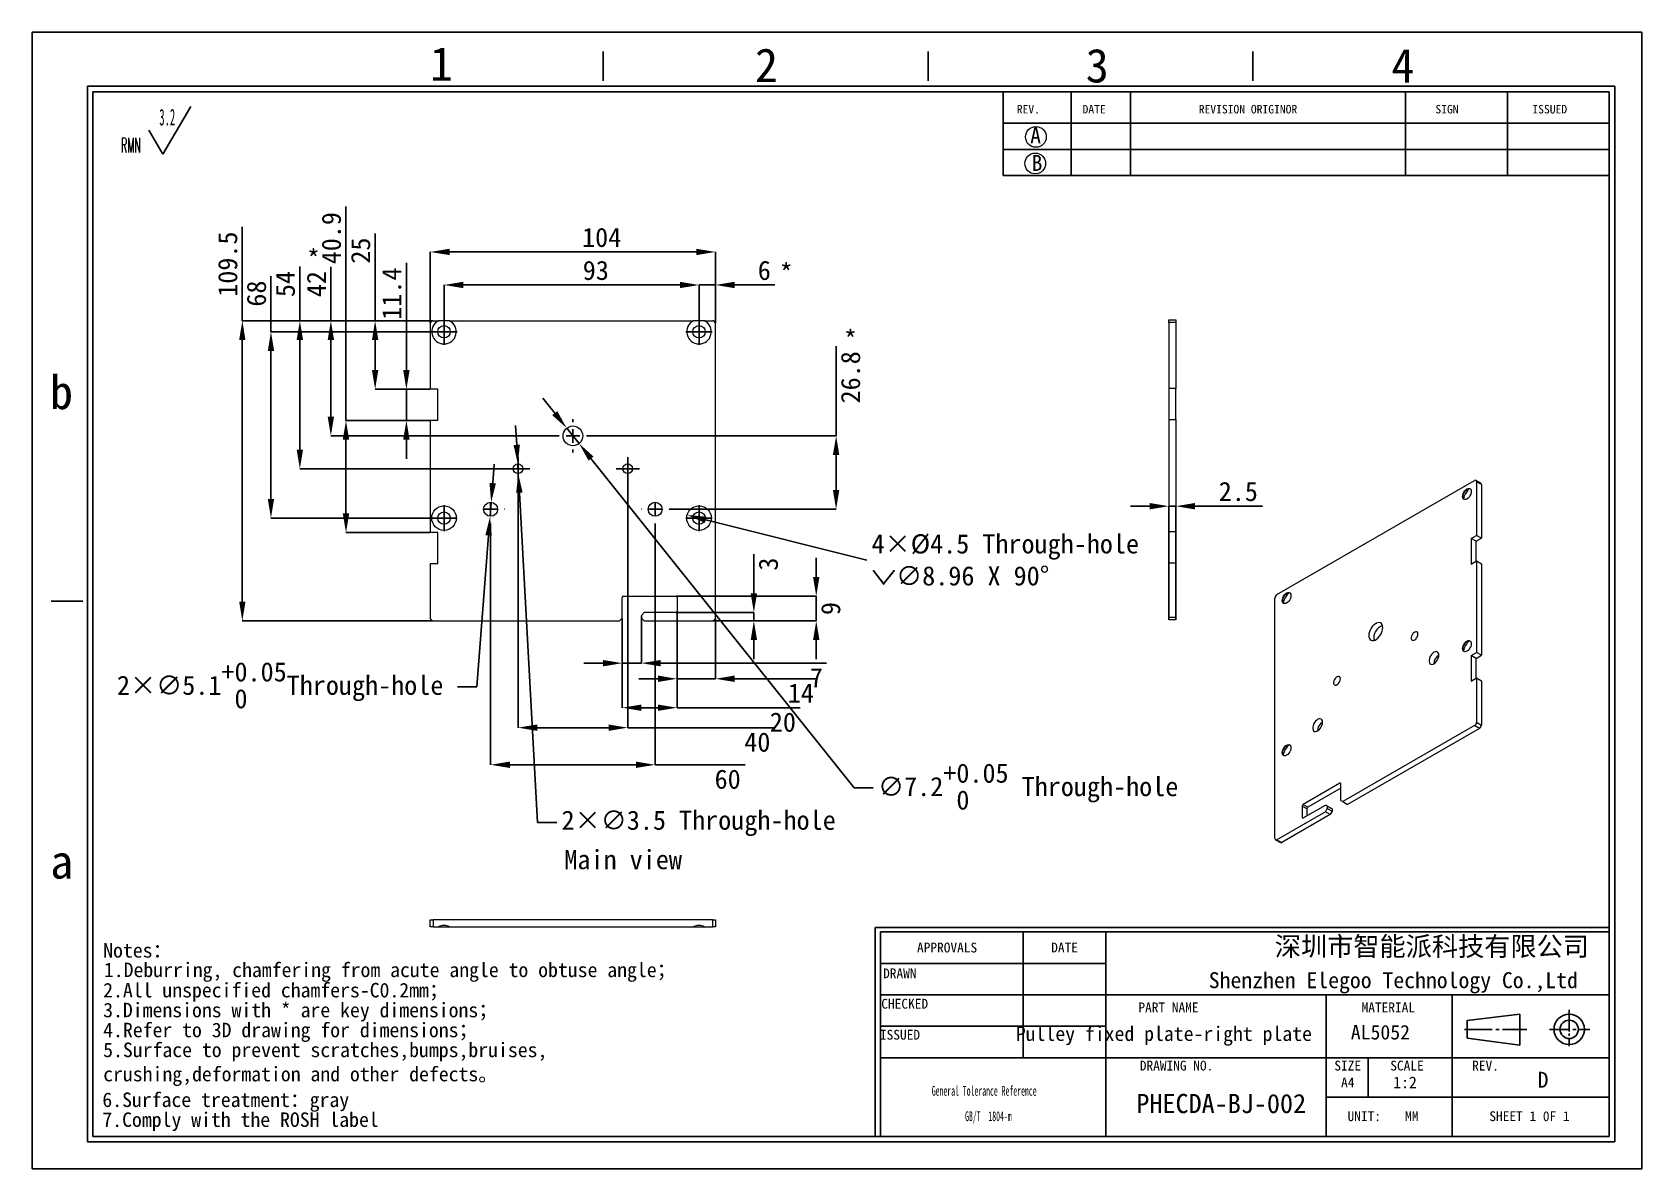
# Model space of a CAD drawing. Header units: millimetres. Extents: x 2 to 295, y 1 to 209.
import ezdxf

# ---------------------------------------------------------------- set-up
doc = ezdxf.new("R2010")
doc.units = ezdxf.units.MM
doc.header["$PDSIZE"] = -1
doc.layers.add('SLD-0', color=179, linetype='Continuous')
doc.layers.add('蓝色线', color=5, linetype='Continuous', lineweight=15)
doc.styles.add('C', font='simfang.ttf')
doc.styles.add('N', font='simfang.ttf')
doc.styles.add('SLDTEXTSTYLE1', font='TXT', dxfattribs={"width": 0.469, "bigfont": 'bigfont'})
doc.styles.add('SLDTEXTSTYLE2', font='TXT', dxfattribs={"width": 0.469})
doc.styles.add('SLDTEXTSTYLE8', font='TXT', dxfattribs={"width": 0.484})
doc.dimstyles.new('SLDDIMSTYLE0', dxfattribs={"dimtxt": 3.5, "dimasz": 3.5, "dimexe": 0, "dimexo": 0.0625, "dimgap": 0.875, "dimtad": 2, "dimlfac": 2, "dimrnd": 1e-09, "dimzin": 12, "dimdsep": 46, "dimtxsty": 'SLDTEXTSTYLE2', "dimsah": 1, "dimcen": 0.09, "dimadec": 0, "dimazin": 3, "dimtfac": 1, "dimtofl": 0, "dimtmove": 0, "dimatfit": 3, "dimfxl": 1, "dimfrac": 2, "dimtolj": 1, "dimtzin": 12, "dimarcsym": 0})
doc.dimstyles.new('SLDDIMSTYLE1', dxfattribs={"dimtxt": 3.5, "dimasz": 3.5, "dimexe": 0, "dimexo": 0.0625, "dimgap": 0.875, "dimtad": 2, "dimlfac": 2, "dimrnd": 1e-09, "dimzin": 12, "dimdsep": 46, "dimtxsty": 'SLDTEXTSTYLE2', "dimsah": 1, "dimcen": 0.09, "dimadec": 0, "dimazin": 3, "dimtfac": 1, "dimtmove": 0, "dimatfit": 0, "dimfxl": 1, "dimfrac": 2, "dimtolj": 1, "dimtzin": 12, "dimarcsym": 0})
doc.dimstyles.new('SLDDIMSTYLE2', dxfattribs={"dimtxt": 3.5, "dimasz": 3.5, "dimexe": 0, "dimexo": 0.0625, "dimgap": 0.875, "dimtad": 0, "dimtih": 1, "dimtoh": 1, "dimlfac": 2, "dimrnd": 1e-09, "dimzin": 12, "dimdsep": 46, "dimtxsty": 'SLDTEXTSTYLE2', "dimsah": 1, "dimcen": 0, "dimadec": 0, "dimazin": 3, "dimtfac": 1, "dimtmove": 0, "dimatfit": 3, "dimfxl": 1, "dimfrac": 2, "dimtolj": 1, "dimtzin": 12, "dimarcsym": 0})
doc.dimstyles.new('SLDDIMSTYLE3', dxfattribs={"dimtxt": 3.5, "dimasz": 3.5, "dimexe": 0, "dimexo": 0.0625, "dimgap": 0.875, "dimtad": 0, "dimtih": 1, "dimtoh": 1, "dimlfac": 2, "dimrnd": 1e-09, "dimzin": 12, "dimdsep": 46, "dimtxsty": 'SLDTEXTSTYLE2', "dimsah": 1, "dimcen": 0, "dimadec": 0, "dimazin": 3, "dimtol": 1, "dimtp": 0.05, "dimtfac": 1, "dimtmove": 0, "dimatfit": 3, "dimfxl": 1, "dimfrac": 2, "dimtolj": 1, "dimarcsym": 0})

msp = doc.modelspace()

# ---------------------------------------------------------------- texts
at = {"layer": 'SLD-0', "style": 'N'}
for s, insert, char_height, attachment_point in [('1', (74.111, 205.9712), 6.172, 1), ('2', (133.3881, 205.7276), 6.172, 1), ('3', (193.7066, 205.6655), 6.172, 1), ('4', (249.4405, 205.6593), 6.172, 1), ('A', (183.5778, 191.2862), 2.9034, 1), ('B', (183.8319, 186.2712), 2.9034, 1), ('{\\C5;*}', (51.6825, 169.0233), 3.5, 1), ('{\\C5;*}', (137.9016, 166.4773), 3.5, 1), ('{\\C5;*}', (149.6079, 154.303), 3.5, 1), ('b', (4.8346, 146.0918), 6.172, 1), ('a', (4.8798, 60.4234), 6.172, 1), ('Main view', (98.6394, 59.4634), 3.5, 1), ('深圳市智能派科技有限公司', (256.8272, 43.636), 3.5, 2), ('Pulley fixed plate-right plate', (207.9597, 27.2737), 2.645833, 2), ('AL5052', (247.4388, 27.5373), 2.64583, 2), ('D', (276.1139, 18.9954), 2.9104, 1), ('PHECDA-BJ-002', (202.9359, 14.9598), 3.5, 1)]:
    msp.add_mtext(s, dxfattribs=dict(at, insert=insert, char_height=char_height, attachment_point=attachment_point))
at = {"layer": 'SLD-0', "color": 179, "style": 'N'}
for s, insert, char_height, attachment_point in [('REV.', (181.1288, 195.4001), 1.55363, 1), ('DATE', (193.1265, 195.4001), 1.55363, 1), ('REVISION ORIGINOR', (214.3082, 195.4001), 1.553633, 1), ('SIGN', (257.4664, 195.4001), 1.55363, 1), ('ISSUED', (275.1481, 195.4001), 1.55363, 1), ('APPROVALS', (168.4266, 42.5627), 1.79265, 2), ('DATE', (189.8496, 42.5627), 1.79265, 2), ('DRAWN', (159.8036, 37.8529), 1.79265, 2), ('Shenzhen Elegoo Technology Co.,Ltd', (249.7983, 37.1647), 2.910417, 2), ('CHECKED', (160.6957, 32.3147), 1.79265, 2), ('PART NAME', (208.7939, 31.6454), 1.79265, 2), ('MATERIAL', (248.8802, 31.6454), 1.79265, 2), ('ISSUED', (159.837, 26.6544), 1.79265, 2), ('DRAWING NO.', (210.268, 21.0216), 1.792654, 2), ('SIZE', (241.4789, 21.0216), 1.79265, 2), ('SCALE', (252.2889, 21.0216), 1.79265, 2), ('REV.', (266.6102, 21.0216), 1.79265, 2), ('A4', (241.4898, 17.9531), 1.79265, 2), ('1:2', (251.93, 18.1206), 2.11667, 2), ('UNIT:', (244.4987, 11.7907), 1.79265, 2), ('MM', (253.1609, 11.7907), 1.79265, 2), ('SHEET 1 0F 1', (274.62, 11.7907), 1.792654, 2)]:
    msp.add_mtext(s, dxfattribs=dict(at, insert=insert, char_height=char_height, attachment_point=attachment_point))

# ---------------------------------------------------------------- blocks, each defined once
blk = doc.blocks.new('SW_NOTE_0')
at = {"layer": 'SLD-0', "color": 0, "attachment_point": 1, "style": 'C'}
for s, insert, char_height in [('Notes：', (0.9, 10.11), 2.646), ('1.Deburring, chamfering from acute angle to obtuse angle；', (1.03, 6.55), 2.6458), ('2.All unspecified chamfers-C0.2mm；', (0.9, 2.85), 2.6458), ('3.{\\fSimSun|b0|i0|c134|p2;Dimensions with * are key dimensions}；', (0.9, -0.78), 2.6458), ('4.Refer to 3D drawing for dimensions；', (0.9, -4.42), 2.6458), ('5.Surface to prevent scratches,bumps,bruises,\\Pcrushing,deformation and other defects。', (0.9, -8.05), 2.6458), ('6.Surface treatment：gray', (0.75, -17.15), 2.6458), ('7.Comply with the ROSH label', (0.75, -20.78), 2.6458)]:
    blk.add_mtext(s, dxfattribs=dict(at, insert=insert, char_height=char_height))
blk = doc.blocks.new('SW_NOTE_1')
at = {"layer": 'SLD-0', "color": 0}
for q in [(12.74, 9.16), (5.08, 4.83)]:
    blk.add_line((7.63, 0.49), q, dxfattribs=at)
at = {"layer": 'SLD-0', "color": 0, "attachment_point": 1}
for s, insert, char_height, style in [('3.2', (6.97, 8.73), 3.032, 'SLDTEXTSTYLE2'), ('{\\Ftxt,bigfont|c134;RMN}', (0, 3.41), 2.6458, 'SLDTEXTSTYLE1')]:
    blk.add_mtext(s, dxfattribs=dict(at, insert=insert, char_height=char_height, style=style))
blk = doc.blocks.new('SW_NOTE_2')
at = {"layer": 'SLD-0', "color": 0, "char_height": 1.7927, "attachment_point": 2, "style": 'SLDTEXTSTYLE8'}
for s, insert in [('General Tolerance Reference', (12.75, 2.31)), ('GB/T  1804-m', (13.51, -2.32))]:
    blk.add_mtext(s, dxfattribs=dict(at, insert=insert))
blk = doc.blocks.new('_D')
at = {"layer": 'Defpoints', "color": 0}
for p in [(123.19, 162.55), (76.69, 156.4), (123.19, 156.4)]:
    blk.add_point(p, dxfattribs=at)
at = {"layer": 'SLD-0', "color": 0, "lineweight": -2}
for p, q in [((76.69, 156.46), (76.69, 162.55)), ((80.19, 162.55), (119.69, 162.55)), ((123.19, 156.46), (123.19, 162.55))]:
    blk.add_line(p, q, dxfattribs=at)
at = {"layer": 'SLD-0', "color": 0}
for points in [[(80.19, 163.13), (80.19, 161.97), (76.69, 162.55)], [(119.69, 163.13), (119.69, 161.97), (123.19, 162.55)]]:
    blk.add_solid(points, dxfattribs=at)
at = {"layer": 'SLD-0', "color": 0, "insert": (104.37, 166.97), "char_height": 3.5, "attachment_point": 2, "style": 'N'}
blk.add_mtext('\\A1;93', dxfattribs=at)
blk = doc.blocks.new('_D_1')
at = {"layer": 'Defpoints', "color": 0}
for p in [(126.19, 168.58), (74.19, 155.52), (126.19, 155.52)]:
    blk.add_point(p, dxfattribs=at)
at = {"layer": 'SLD-0', "color": 0, "lineweight": -2}
for p, q in [((74.19, 155.58), (74.19, 168.58)), ((77.69, 168.58), (122.69, 168.58)), ((126.19, 155.58), (126.19, 168.58))]:
    blk.add_line(p, q, dxfattribs=at)
at = {"layer": 'SLD-0', "color": 0}
for points in [[(77.69, 169.16), (77.69, 168), (74.19, 168.58)], [(122.69, 169.16), (122.69, 168), (126.19, 168.58)]]:
    blk.add_solid(points, dxfattribs=at)
at = {"layer": 'SLD-0', "color": 0, "insert": (105.43, 172.99), "char_height": 3.5, "attachment_point": 2, "style": 'N'}
blk.add_mtext('\\A1;104', dxfattribs=at)
blk = doc.blocks.new('_D_2')
at = {"layer": 'Defpoints', "color": 0}
for p in [(74.69, 156.02), (39.91, 101.27), (74.69, 101.27)]:
    blk.add_point(p, dxfattribs=at)
at = {"layer": 'SLD-0', "color": 0, "lineweight": -2}
for p, q in [((39.91, 156.02), (39.91, 173.17)), ((74.62, 156.02), (39.91, 156.02)), ((39.91, 104.77), (39.91, 152.52)), ((74.62, 101.27), (39.91, 101.27))]:
    blk.add_line(p, q, dxfattribs=at)
at = {"layer": 'SLD-0', "color": 0}
for points in [[(39.33, 152.52), (40.49, 152.52), (39.91, 156.02)], [(39.33, 104.77), (40.49, 104.77), (39.91, 101.27)]]:
    blk.add_solid(points, dxfattribs=at)
at = {"layer": 'SLD-0', "color": 0, "insert": (35.48, 166.35), "char_height": 3.5, "attachment_point": 2, "rotation": 90, "style": 'N'}
blk.add_mtext('\\A1;109.5', dxfattribs=at)
blk = doc.blocks.new('_D_3')
at = {"layer": 'Defpoints', "color": 0}
for p in [(74.31, 154.02), (45.13, 120.02), (74.31, 120.02)]:
    blk.add_point(p, dxfattribs=at)
at = {"layer": 'SLD-0', "color": 0, "lineweight": -2}
for p, q in [((45.13, 154.02), (45.13, 164.14)), ((74.25, 154.02), (45.13, 154.02)), ((45.13, 123.52), (45.13, 150.52)), ((74.25, 120.02), (45.13, 120.02))]:
    blk.add_line(p, q, dxfattribs=at)
at = {"layer": 'SLD-0', "color": 0}
for points in [[(44.55, 150.52), (45.71, 150.52), (45.13, 154.02)], [(44.55, 123.52), (45.71, 123.52), (45.13, 120.02)]]:
    blk.add_solid(points, dxfattribs=at)
at = {"layer": 'SLD-0', "color": 0, "insert": (40.72, 160.98), "char_height": 3.5, "attachment_point": 2, "rotation": 90, "style": 'N'}
blk.add_mtext('\\A1;68', dxfattribs=at)
blk = doc.blocks.new('_D_4')
at = {"layer": 'Defpoints', "color": 0}
for p in [(90.19, 126.9), (110.19, 126.9), (110.19, 81.78)]:
    blk.add_point(p, dxfattribs=at)
at = {"layer": 'SLD-0', "color": 0, "lineweight": -2}
for p, q in [((90.19, 126.83), (90.19, 81.78)), ((110.19, 126.83), (110.19, 81.78)), ((93.69, 81.78), (106.69, 81.78)), ((110.19, 81.78), (137.04, 81.78))]:
    blk.add_line(p, q, dxfattribs=at)
at = {"layer": 'SLD-0', "color": 0}
for points in [[(93.69, 82.37), (93.69, 81.2), (90.19, 81.78)], [(106.69, 82.37), (106.69, 81.2), (110.19, 81.78)]]:
    blk.add_solid(points, dxfattribs=at)
at = {"layer": 'SLD-0', "color": 0, "insert": (133.82, 80.91), "char_height": 3.5, "attachment_point": 2, "style": 'N'}
blk.add_mtext('\\A1;40', dxfattribs=at)
blk = doc.blocks.new('_D_5')
at = {"layer": 'Defpoints', "color": 0}
for p in [(85.19, 119.1), (115.19, 119.1), (115.19, 75.01)]:
    blk.add_point(p, dxfattribs=at)
at = {"layer": 'SLD-0', "color": 0, "lineweight": -2}
for p, q in [((85.19, 119.03), (85.19, 75.01)), ((115.19, 119.03), (115.19, 75.01)), ((88.69, 75.01), (111.69, 75.01)), ((115.19, 75.01), (131.6, 75.01))]:
    blk.add_line(p, q, dxfattribs=at)
at = {"layer": 'SLD-0', "color": 0}
for points in [[(88.69, 75.59), (88.69, 74.43), (85.19, 75.01)], [(111.69, 75.59), (111.69, 74.43), (115.19, 75.01)]]:
    blk.add_solid(points, dxfattribs=at)
at = {"layer": 'SLD-0', "color": 0, "insert": (128.41, 74.14), "char_height": 3.5, "attachment_point": 2, "style": 'N'}
blk.add_mtext('\\A1;60', dxfattribs=at)
blk = doc.blocks.new('_D_6')
at = {"layer": 'Defpoints', "color": 0}
for p in [(103.24, 135.02), (117.71, 121.62), (148.19, 121.62)]:
    blk.add_point(p, dxfattribs=at)
at = {"layer": '蓝色线', "color": 0, "lineweight": -2}
for p, q in [((148.19, 135.02), (148.19, 151.41)), ((103.3, 135.02), (148.19, 135.02)), ((148.19, 125.12), (148.19, 131.52)), ((117.77, 121.62), (148.19, 121.62))]:
    blk.add_line(p, q, dxfattribs=at)
at = {"layer": '蓝色线', "color": 0}
for points in [[(147.6, 131.52), (148.77, 131.52), (148.19, 135.02)], [(147.6, 125.12), (148.77, 125.12), (148.19, 121.62)]]:
    blk.add_solid(points, dxfattribs=at)
at = {"layer": '蓝色线', "color": 0, "insert": (149.06, 145.7), "char_height": 3.5, "attachment_point": 2, "rotation": 90, "style": 'N'}
blk.add_mtext('\\A1;26.8', dxfattribs=at)
blk = doc.blocks.new('_D_7')
at = {"layer": 'Defpoints', "color": 0}
for p in [(126.19, 162.55), (123.19, 156.4), (126.19, 155.52)]:
    blk.add_point(p, dxfattribs=at)
at = {"layer": '蓝色线', "color": 0, "lineweight": -2}
for p, q in [((119.69, 162.55), (116.19, 162.55)), ((123.19, 156.46), (123.19, 162.55)), ((123.19, 162.55), (126.19, 162.55)), ((126.19, 155.58), (126.19, 162.55)), ((129.69, 162.55), (137, 162.55))]:
    blk.add_line(p, q, dxfattribs=at)
at = {"layer": '蓝色线', "color": 0}
for points in [[(119.69, 163.13), (119.69, 161.97), (123.19, 162.55)], [(129.69, 163.13), (129.69, 161.97), (126.19, 162.55)]]:
    blk.add_solid(points, dxfattribs=at)
at = {"layer": '蓝色线', "color": 0, "insert": (135.09, 166.97), "char_height": 3.5, "attachment_point": 2, "style": 'N'}
blk.add_mtext('\\A1;6', dxfattribs=at)
blk = doc.blocks.new('_D_8')
at = {"layer": 'Defpoints', "color": 0}
for p in [(56.05, 156.02), (74.69, 156.02), (97.14, 135.02)]:
    blk.add_point(p, dxfattribs=at)
at = {"layer": '蓝色线', "color": 0, "lineweight": -2}
for p, q in [((56.05, 156.02), (56.05, 165.89)), ((74.62, 156.02), (56.05, 156.02)), ((56.05, 138.52), (56.05, 152.52)), ((97.07, 135.02), (56.05, 135.02))]:
    blk.add_line(p, q, dxfattribs=at)
at = {"layer": '蓝色线', "color": 0}
for points in [[(55.47, 152.52), (56.63, 152.52), (56.05, 156.02)], [(55.47, 138.52), (56.63, 138.52), (56.05, 135.02)]]:
    blk.add_solid(points, dxfattribs=at)
at = {"layer": '蓝色线', "color": 0, "insert": (51.67, 162.71), "char_height": 3.5, "attachment_point": 2, "rotation": 90, "style": 'N'}
blk.add_mtext('\\A1;42', dxfattribs=at)
blk = doc.blocks.new('_D_9')
at = {"layer": 'Defpoints', "color": 0}
for p in [(50.4, 156.02), (74.69, 156.02), (88.06, 129.02)]:
    blk.add_point(p, dxfattribs=at)
at = {"layer": 'SLD-0', "color": 0, "lineweight": -2}
for p, q in [((50.4, 156.02), (50.4, 165.91)), ((74.62, 156.02), (50.4, 156.02)), ((50.4, 132.52), (50.4, 152.52)), ((88, 129.02), (50.4, 129.02))]:
    blk.add_line(p, q, dxfattribs=at)
at = {"layer": 'SLD-0', "color": 0}
for points in [[(49.81, 152.52), (50.98, 152.52), (50.4, 156.02)], [(49.81, 132.52), (50.98, 132.52), (50.4, 129.02)]]:
    blk.add_solid(points, dxfattribs=at)
at = {"layer": 'SLD-0', "color": 0, "insert": (45.98, 162.72), "char_height": 3.5, "attachment_point": 2, "rotation": 90, "style": 'N'}
blk.add_mtext('\\A1;54', dxfattribs=at)
blk = doc.blocks.new('_D_10')
at = {"layer": 'Defpoints', "color": 0}
for p in [(74.19, 143.52), (69.83, 137.82), (74.19, 137.82)]:
    blk.add_point(p, dxfattribs=at)
at = {"layer": 'SLD-0', "color": 0, "lineweight": -2}
for p, q in [((69.83, 147.02), (69.83, 166.59)), ((74.12, 143.52), (69.83, 143.52)), ((69.83, 137.82), (69.83, 143.52)), ((74.12, 137.82), (69.83, 137.82)), ((69.83, 134.32), (69.83, 130.82))]:
    blk.add_line(p, q, dxfattribs=at)
at = {"layer": 'SLD-0', "color": 0}
for points in [[(69.24, 147.02), (70.41, 147.02), (69.83, 143.52)], [(69.24, 134.32), (70.41, 134.32), (69.83, 137.82)]]:
    blk.add_solid(points, dxfattribs=at)
at = {"layer": 'SLD-0', "color": 0, "insert": (65.39, 160.98), "char_height": 3.5, "attachment_point": 2, "rotation": 90, "style": 'N'}
blk.add_mtext('\\A1;11.4', dxfattribs=at)
blk = doc.blocks.new('_D_11')
at = {"layer": 'Defpoints', "color": 0}
for p in [(64.13, 156.02), (74.69, 156.02), (74.19, 143.52)]:
    blk.add_point(p, dxfattribs=at)
at = {"layer": 'SLD-0', "color": 0, "lineweight": -2}
for p, q in [((64.13, 156.02), (64.13, 171.97)), ((74.62, 156.02), (64.13, 156.02)), ((64.13, 147.02), (64.13, 152.52)), ((74.12, 143.52), (64.13, 143.52))]:
    blk.add_line(p, q, dxfattribs=at)
at = {"layer": 'SLD-0', "color": 0}
for points in [[(63.55, 152.52), (64.71, 152.52), (64.13, 156.02)], [(63.55, 147.02), (64.71, 147.02), (64.13, 143.52)]]:
    blk.add_solid(points, dxfattribs=at)
at = {"layer": 'SLD-0', "color": 0, "insert": (59.72, 168.82), "char_height": 3.5, "attachment_point": 2, "rotation": 90, "style": 'N'}
blk.add_mtext('\\A1;25', dxfattribs=at)
blk = doc.blocks.new('_D_12')
at = {"layer": 'Defpoints', "color": 0}
for p in [(74.19, 137.82), (58.81, 117.37), (74.19, 117.37)]:
    blk.add_point(p, dxfattribs=at)
at = {"layer": 'SLD-0', "color": 0, "lineweight": -2}
for p, q in [((58.81, 137.82), (58.81, 176.85)), ((74.12, 137.82), (58.81, 137.82)), ((58.81, 120.87), (58.81, 134.32)), ((74.12, 117.37), (58.81, 117.37))]:
    blk.add_line(p, q, dxfattribs=at)
at = {"layer": 'SLD-0', "color": 0}
for points in [[(58.23, 134.32), (59.4, 134.32), (58.81, 137.82)], [(58.23, 120.87), (59.4, 120.87), (58.81, 117.37)]]:
    blk.add_solid(points, dxfattribs=at)
at = {"layer": 'SLD-0', "color": 0, "insert": (54.38, 171.09), "char_height": 3.5, "attachment_point": 2, "rotation": 90, "style": 'N'}
blk.add_mtext('\\A1;40.9', dxfattribs=at)
blk = doc.blocks.new('_D_13')
at = {"layer": 'Defpoints', "color": 0}
for p in [(119.19, 103.02), (109.19, 101.77), (119.19, 85.42)]:
    blk.add_point(p, dxfattribs=at)
at = {"layer": 'SLD-0', "color": 0, "lineweight": -2}
for p, q in [((119.19, 102.96), (119.19, 85.42)), ((109.19, 101.71), (109.19, 85.42)), ((112.69, 85.42), (115.69, 85.42)), ((119.19, 85.42), (141.65, 85.42))]:
    blk.add_line(p, q, dxfattribs=at)
at = {"layer": 'SLD-0', "color": 0}
for points in [[(112.69, 86), (112.69, 84.84), (109.19, 85.42)], [(115.69, 86), (115.69, 84.84), (119.19, 85.42)]]:
    blk.add_solid(points, dxfattribs=at)
at = {"layer": 'SLD-0', "color": 0, "insert": (138.48, 84.55), "char_height": 3.5, "attachment_point": 2, "style": 'N'}
blk.add_mtext('\\A1;20', dxfattribs=at)
blk = doc.blocks.new('_D_14')
at = {"layer": 'Defpoints', "color": 0}
for p in [(119.19, 103.02), (126.19, 101.77), (126.19, 90.7)]:
    blk.add_point(p, dxfattribs=at)
at = {"layer": 'SLD-0', "color": 0, "lineweight": -2}
for p, q in [((119.19, 102.96), (119.19, 90.7)), ((126.19, 101.71), (126.19, 90.7)), ((115.69, 90.7), (112.19, 90.7)), ((119.19, 90.7), (126.19, 90.7)), ((129.69, 90.7), (144.81, 90.7))]:
    blk.add_line(p, q, dxfattribs=at)
at = {"layer": 'SLD-0', "color": 0}
for points in [[(115.69, 91.29), (115.69, 90.12), (119.19, 90.7)], [(129.69, 91.29), (129.69, 90.12), (126.19, 90.7)]]:
    blk.add_solid(points, dxfattribs=at)
at = {"layer": 'SLD-0', "color": 0, "insert": (141.75, 89.83), "char_height": 3.5, "attachment_point": 2, "style": 'N'}
blk.add_mtext('\\A1;14', dxfattribs=at)
blk = doc.blocks.new('_D_15')
at = {"layer": 'Defpoints', "color": 0}
for p in [(109.19, 101.77), (112.69, 102.27), (112.69, 93.55)]:
    blk.add_point(p, dxfattribs=at)
at = {"layer": '蓝色线', "color": 0, "lineweight": -2}
for p, q in [((109.19, 101.71), (109.19, 93.55)), ((112.69, 102.21), (112.69, 93.55)), ((105.69, 93.55), (102.19, 93.55)), ((109.19, 93.55), (112.69, 93.55)), ((116.19, 93.55), (146.43, 93.55))]:
    blk.add_line(p, q, dxfattribs=at)
at = {"layer": '蓝色线', "color": 0}
for points in [[(105.69, 94.13), (105.69, 92.97), (109.19, 93.55)], [(116.19, 94.13), (116.19, 92.97), (112.69, 93.55)]]:
    blk.add_solid(points, dxfattribs=at)
at = {"layer": '蓝色线', "color": 0, "insert": (144.59, 92.67), "char_height": 3.5, "attachment_point": 2, "style": 'N'}
blk.add_mtext('\\A1;7', dxfattribs=at)
blk = doc.blocks.new('_D_16')
at = {"layer": 'Defpoints', "color": 0}
for p in [(118.94, 105.77), (125.69, 101.27), (144.56, 101.27)]:
    blk.add_point(p, dxfattribs=at)
at = {"layer": 'SLD-0', "color": 0, "lineweight": -2}
for p, q in [((144.56, 109.27), (144.56, 112.77)), ((119, 105.77), (144.56, 105.77)), ((144.56, 105.77), (144.56, 101.27)), ((125.75, 101.27), (144.56, 101.27)), ((144.56, 97.77), (144.56, 94.27))]:
    blk.add_line(p, q, dxfattribs=at)
at = {"layer": 'SLD-0', "color": 0}
for points in [[(143.98, 109.27), (145.15, 109.27), (144.56, 105.77)], [(143.98, 97.77), (145.15, 97.77), (144.56, 101.27)]]:
    blk.add_solid(points, dxfattribs=at)
at = {"layer": 'SLD-0', "color": 0, "insert": (145.44, 103.52), "char_height": 3.5, "attachment_point": 2, "rotation": 90, "style": 'N'}
blk.add_mtext('\\A1;9', dxfattribs=at)
blk = doc.blocks.new('_D_17')
at = {"layer": 'Defpoints', "color": 0}
for p in [(118.94, 102.77), (125.69, 101.27), (133.19, 101.27)]:
    blk.add_point(p, dxfattribs=at)
at = {"layer": '蓝色线', "color": 0, "lineweight": -2}
for p, q in [((133.19, 106.27), (133.19, 113.46)), ((119, 102.77), (133.19, 102.77)), ((133.19, 101.27), (133.19, 102.77)), ((125.75, 101.27), (133.19, 101.27)), ((133.19, 97.77), (133.19, 94.27))]:
    blk.add_line(p, q, dxfattribs=at)
at = {"layer": '蓝色线', "color": 0}
for points in [[(132.61, 106.27), (133.77, 106.27), (133.19, 102.77)], [(132.61, 97.77), (133.77, 97.77), (133.19, 101.27)]]:
    blk.add_solid(points, dxfattribs=at)
at = {"layer": '蓝色线', "color": 0, "insert": (134.07, 111.62), "char_height": 3.5, "attachment_point": 2, "rotation": 90, "style": 'N'}
blk.add_mtext('\\A1;3', dxfattribs=at)
blk = doc.blocks.new('_D_18')
at = {"layer": 'Defpoints', "color": 0}
for p in [(121.01, 120.57), (125.36, 119.48)]:
    blk.add_point(p, dxfattribs=at)
at = {"layer": 'SLD-0', "color": 0, "lineweight": -2}
blk.add_line((153.78, 112.33), (124.41, 119.72), dxfattribs=at)
at = {"layer": 'SLD-0', "color": 0}
blk.add_solid([(124.55, 120.28), (124.27, 119.15), (121.01, 120.57)], dxfattribs=at)
at = {"layer": 'SLD-0', "color": 0, "insert": (154.65, 117.07), "char_height": 3.5, "attachment_point": 1, "style": 'N'}
blk.add_mtext('\\A1;4×%%c4.5 Through-hole\\P{\\fGDT;w}∅8.96 X 90°', dxfattribs=at)
blk = doc.blocks.new('_D_19')
at = {"layer": 'Defpoints', "color": 0}
for p in [(99.06, 136.43), (101.31, 133.62)]:
    blk.add_point(p, dxfattribs=at)
at = {"layer": '蓝色线', "color": 0, "lineweight": -2}
for p, q in [((96.88, 139.16), (94.7, 141.9)), ((99.06, 136.43), (101.31, 133.62)), ((151.45, 70.79), (103.49, 130.88)), ((154.95, 70.79), (151.45, 70.79))]:
    blk.add_line(p, q, dxfattribs=at)
at = {"layer": '蓝色线', "color": 0}
for points in [[(97.34, 139.53), (96.42, 138.8), (99.06, 136.43)], [(103.95, 131.24), (103.04, 130.52), (101.31, 133.62)]]:
    blk.add_solid(points, dxfattribs=at)
at = {"layer": '蓝色线', "color": 0, "insert": (155.83, 75.24), "char_height": 3.5, "attachment_point": 1, "style": 'N'}
blk.add_mtext('\\A1;∅7.2\\S+0.05^  0; Through-hole', dxfattribs=at)
blk = doc.blocks.new('_D_20')
at = {"layer": 'Defpoints', "color": 0}
for p in [(90.14, 129.9), (90.23, 128.15)]:
    blk.add_point(p, dxfattribs=at)
at = {"layer": 'SLD-0', "color": 0, "lineweight": -2}
for p, q in [((89.95, 133.39), (89.75, 136.89)), ((90.14, 129.9), (90.23, 128.15)), ((93.74, 64.5), (90.43, 124.65)), ((97.24, 64.5), (93.74, 64.5))]:
    blk.add_line(p, q, dxfattribs=at)
at = {"layer": 'SLD-0', "color": 0}
for points in [[(90.53, 133.42), (89.36, 133.36), (90.14, 129.9)], [(91.01, 124.69), (89.84, 124.62), (90.23, 128.15)]]:
    blk.add_solid(points, dxfattribs=at)
at = {"layer": 'SLD-0', "color": 0, "insert": (98.12, 66.65), "char_height": 3.5, "attachment_point": 1, "style": 'N'}
blk.add_mtext('\\A1;2×∅3.5 Through-hole', dxfattribs=at)
blk = doc.blocks.new('_D_21')
at = {"layer": 'Defpoints', "color": 0}
for p in [(85.09, 120.35), (85.29, 122.89)]:
    blk.add_point(p, dxfattribs=at)
at = {"layer": '蓝色线', "color": 0, "lineweight": -2}
for p, q in [((85.56, 126.38), (85.83, 129.87)), ((85.29, 122.89), (85.09, 120.35)), ((82.65, 89.26), (84.81, 116.86)), ((79.15, 89.26), (82.65, 89.26))]:
    blk.add_line(p, q, dxfattribs=at)
at = {"layer": '蓝色线', "color": 0}
for points in [[(84.98, 126.43), (86.14, 126.34), (85.29, 122.89)], [(84.23, 116.91), (85.39, 116.82), (85.09, 120.35)]]:
    blk.add_solid(points, dxfattribs=at)
at = {"layer": '蓝色线', "color": 0, "insert": (17.05, 93.72), "char_height": 3.5, "attachment_point": 1, "style": 'N'}
blk.add_mtext('\\A1;2×∅5.1\\S+0.05^  0;Through-hole', dxfattribs=at)
blk = doc.blocks.new('SW_CENTERMARKSYMBOL_0')
at = {"layer": 'SLD-0', "color": 0}
for p, q in [((0, 2.5), (0, 3.05)), ((-2.5, 0), (-3.05, 0)), ((0, 0), (-1.25, 0)), ((0, 0), (0, 1.25)), ((0, 0), (0, -1.25)), ((0, 0), (1.25, 0)), ((2.5, 0), (3.05, 0)), ((0, -2.5), (0, -3.05))]:
    blk.add_line(p, q, dxfattribs=at)
blk = doc.blocks.new('SW_CENTERMARKSYMBOL_1')
at = {"layer": 'SLD-0', "color": 0}
for p, q in [((-2.5, 0), (-2.525, 0)), ((0, 0), (-1.25, 0)), ((0, 2.5), (0, 2.525)), ((0, 0), (0, 1.25)), ((0, 0), (0, -1.25)), ((0, 0), (1.25, 0)), ((2.5, 0), (2.525, 0)), ((0, -2.5), (0, -2.525))]:
    blk.add_line(p, q, dxfattribs=at)
blk = doc.blocks.new('SW_CENTERMARKSYMBOL_2')
at = {"layer": 'SLD-0', "color": 0}
for p, q in [((-2.5, 0), (-2.525, 0)), ((0, 0), (-1.25, 0)), ((0, 2.5), (0, 2.525)), ((0, 0), (0, 1.25)), ((0, 0), (0, -1.25)), ((0, 0), (1.25, 0)), ((2.5, 0), (2.525, 0)), ((0, -2.5), (0, -2.525))]:
    blk.add_line(p, q, dxfattribs=at)
blk = doc.blocks.new('SW_CENTERMARKSYMBOL_3')
at = {"layer": 'SLD-0', "color": 0}
for p, q in [((-1.25, 0), (-2.125, 0)), ((0, 0), (-1.25, 0)), ((0, 1.25), (0, 2.125)), ((0, 0), (0, 1.25)), ((0, 0), (0, -1.25)), ((0, 0), (1.25, 0)), ((1.25, 0), (2.125, 0)), ((0, -1.25), (0, -2.125))]:
    blk.add_line(p, q, dxfattribs=at)
blk = doc.blocks.new('SW_CENTERMARKSYMBOL_4')
at = {"layer": 'SLD-0', "color": 0}
for p, q in [((-1.25, 0), (-2.125, 0)), ((0, 0), (-1.25, 0)), ((0, 1.25), (0, 2.125)), ((0, 0), (0, 1.25)), ((0, 0), (0, -1.25)), ((0, 0), (1.25, 0)), ((1.25, 0), (2.125, 0)), ((0, -1.25), (0, -2.125))]:
    blk.add_line(p, q, dxfattribs=at)
blk = doc.blocks.new('SW_CENTERMARKSYMBOL_5')
at = {"layer": 'SLD-0', "color": 0}
for p, q in [((-1.25, 0), (-2.375, 0)), ((0, 0), (-1.25, 0)), ((0, 1.25), (0, 2.375)), ((0, 0), (0, 1.25)), ((0, 0), (0, -1.25)), ((0, 0), (1.25, 0)), ((1.25, 0), (2.375, 0)), ((0, -1.25), (0, -2.375))]:
    blk.add_line(p, q, dxfattribs=at)
blk = doc.blocks.new('SW_CENTERMARKSYMBOL_6')
at = {"layer": 'SLD-0', "color": 0}
for p, q in [((-1.25, 0), (-2.375, 0)), ((0, 0), (-1.25, 0)), ((0, 1.25), (0, 2.375)), ((0, 0), (0, 1.25)), ((0, 0), (0, -1.25)), ((0, 0), (1.25, 0)), ((1.25, 0), (2.375, 0)), ((0, -1.25), (0, -2.375))]:
    blk.add_line(p, q, dxfattribs=at)
blk = doc.blocks.new('SW_CENTERMARKSYMBOL_7')
at = {"layer": 'SLD-0', "color": 0}
for p, q in [((-1.25, 0), (-2.375, 0)), ((0, 0), (-1.25, 0)), ((0, 1.25), (0, 2.375)), ((0, 0), (0, 1.25)), ((0, 0), (0, -1.25)), ((0, 0), (1.25, 0)), ((1.25, 0), (2.375, 0)), ((0, -1.25), (0, -2.375))]:
    blk.add_line(p, q, dxfattribs=at)
blk = doc.blocks.new('SW_CENTERMARKSYMBOL_8')
at = {"layer": 'SLD-0', "color": 0}
for p, q in [((-1.25, 0), (-2.375, 0)), ((0, 0), (-1.25, 0)), ((0, 1.25), (0, 2.375)), ((0, 0), (0, 1.25)), ((0, 0), (0, -1.25)), ((0, 0), (1.25, 0)), ((1.25, 0), (2.375, 0)), ((0, -1.25), (0, -2.375))]:
    blk.add_line(p, q, dxfattribs=at)
blk = doc.blocks.new('_D_22')
at = {"layer": 'Defpoints', "color": 0}
for p in [(210.11, 122.19), (208.86, 101.43), (210.11, 101.43)]:
    blk.add_point(p, dxfattribs=at)
at = {"layer": 'SLD-0', "color": 0, "lineweight": -2}
for p, q in [((205.36, 122.19), (201.86, 122.19)), ((208.86, 101.5), (208.86, 122.19)), ((208.86, 122.19), (210.11, 122.19)), ((210.11, 101.5), (210.11, 122.19)), ((213.61, 122.19), (225.96, 122.19))]:
    blk.add_line(p, q, dxfattribs=at)
at = {"layer": 'SLD-0', "color": 0}
for points in [[(205.36, 122.77), (205.36, 121.61), (208.86, 122.19)], [(213.61, 122.77), (213.61, 121.61), (210.11, 122.19)]]:
    blk.add_solid(points, dxfattribs=at)
at = {"layer": 'SLD-0', "color": 0, "insert": (221.53, 126.63), "char_height": 3.5, "attachment_point": 2, "style": 'N'}
blk.add_mtext('\\A1;2.5', dxfattribs=at)

# ---------------------------------------------------------------- dimensions: what is measured, and where the dimension line sits
at = {"layer": 'SLD-0'}
for base, p1, p2, dimstyle, picture, middle in [((58.8126, 117.3724), (74.1862, 137.8224), (74.1862, 117.3724), 'SLDDIMSTYLE0', '_D_12', (58.8126, 171.086)), ((39.9106, 101.2724), (74.6862, 156.0224), (74.6862, 101.2724), 'SLDDIMSTYLE0', '_D_2', (39.9106, 166.3474)), ((64.1307, 156.0224), (74.1862, 143.5224), (74.6862, 156.0224), 'SLDDIMSTYLE0', '_D_11', (64.1307, 168.8234)), ((50.397, 156.0224), (88.0612, 129.0224), (74.6862, 156.0224), 'SLDDIMSTYLE0', '_D_9', (50.397, 162.7174)), ((69.8253, 137.8224), (74.1862, 143.5224), (74.1862, 137.8224), 'SLDDIMSTYLE1', '_D_10', (69.8253, 160.9759)), ((45.131, 120.0224), (74.3112, 154.0224), (74.3112, 120.0224), 'SLDDIMSTYLE0', '_D_3', (45.131, 160.9759)), ((144.5647, 101.2724), (118.9362, 105.7724), (125.6862, 101.2724), 'SLDDIMSTYLE1', '_D_16', (144.5647, 103.5224))]:
    dim = msp.add_linear_dim(base=base, p1=p1, p2=p2, angle=90, dimstyle=dimstyle, override={"dimtxsty": 'N'}, dxfattribs=at)
    dim.commit()
    dim.dimension.update_dxf_attribs({"geometry": picture, "text_midpoint": middle, "dimtype": 160})
for base, p1, p2, dimstyle, picture, middle in [((126.1862, 168.58), (74.1862, 155.5224), (126.1862, 155.5224), 'SLDDIMSTYLE0', '_D_1', (105.4285, 168.58)), ((123.1862, 162.5507), (76.6862, 156.3974), (123.1862, 156.3974), 'SLDDIMSTYLE0', '_D', (104.3731, 162.5507)), ((110.1862, 81.7821), (90.1862, 126.8974), (110.1862, 126.8974), 'SLDDIMSTYLE0', '_D_4', (133.8229, 81.7821)), ((210.1086, 122.19), (208.8586, 101.4337), (210.1086, 101.4337), 'SLDDIMSTYLE1', '_D_22', (221.5336, 122.19)), ((115.1862, 75.0103), (85.1862, 119.0972), (115.1862, 119.0972), 'SLDDIMSTYLE0', '_D_5', (128.4121, 75.0103)), ((119.1862, 85.4206), (109.1862, 101.7724), (119.1862, 103.0224), 'SLDDIMSTYLE0', '_D_13', (138.4752, 85.4206)), ((126.1862, 90.7041), (119.1862, 103.0224), (126.1862, 101.7724), 'SLDDIMSTYLE1', '_D_14', (141.7548, 90.7041))]:
    dim = msp.add_linear_dim(base=base, p1=p1, p2=p2, dimstyle=dimstyle, override={"dimtxsty": 'N'}, dxfattribs=at)
    dim.commit()
    dim.dimension.update_dxf_attribs({"geometry": picture, "text_midpoint": middle, "dimtype": 160})
for p1, p2, text, picture, middle in [((90.1381, 129.8961), (90.2344, 128.1487), '2×<> Through-hole', '_D_20', (123.74, 64.5019)), ((125.3587, 119.4763), (121.0138, 120.5685), '4×%%c4.5 Through-hole\\P{\\fGDT;w}<> X 90°', '_D_18', (153.7767, 112.3326))]:
    dim = msp.add_diameter_dim_2p(p1=p1, p2=p2, text=text, dimstyle='SLDDIMSTYLE2', override={"dimtxsty": 'N'}, dxfattribs=at)
    dim.commit()
    dim.dimension.update_dxf_attribs({"geometry": picture, "text_midpoint": middle, "dimtype": 163})
at = {"layer": '蓝色线'}
for base, p1, p2, dimstyle, picture, middle in [((56.0495, 156.0224), (97.1362, 135.0222), (74.6862, 156.0224), 'SLDDIMSTYLE0', '_D_8', (56.0495, 162.7074)), ((148.1862, 121.6222), (103.2362, 135.0222), (117.7112, 121.6222), 'SLDDIMSTYLE0', '_D_6', (148.1862, 145.6998)), ((133.1903, 101.2724), (118.9362, 102.7724), (125.6862, 101.2724), 'SLDDIMSTYLE1', '_D_17', (133.1903, 111.6174))]:
    dim = msp.add_linear_dim(base=base, p1=p1, p2=p2, angle=90, dimstyle=dimstyle, override={"dimtxsty": 'N'}, dxfattribs=at)
    dim.commit()
    dim.dimension.update_dxf_attribs({"geometry": picture, "text_midpoint": middle, "dimtype": 160})
for base, p1, p2, picture, middle in [((126.1862, 162.5507), (123.1862, 156.3974), (126.1862, 155.5224), '_D_7', (135.0912, 162.5507)), ((112.6862, 93.5492), (109.1862, 101.7724), (112.6862, 102.2724), '_D_15', (144.5866, 93.5492))]:
    dim = msp.add_linear_dim(base=base, p1=p1, p2=p2, dimstyle='SLDDIMSTYLE1', override={"dimtxsty": 'N'}, dxfattribs=at)
    dim.commit()
    dim.dimension.update_dxf_attribs({"geometry": picture, "text_midpoint": middle, "dimtype": 160})
for p1, p2, text, picture, middle in [((99.0634, 136.429), (101.309, 133.6153), '<> Through-hole', '_D_19', (183.9984, 70.7873)), ((85.2859, 122.8933), (85.0866, 120.3511), '2×<>Through-hole', '_D_21', (47.6613, 89.2626))]:
    dim = msp.add_diameter_dim_2p(p1=p1, p2=p2, text=text, dimstyle='SLDDIMSTYLE3', override={"dimtxsty": 'N'}, dxfattribs=at)
    dim.commit()
    dim.dimension.update_dxf_attribs({"geometry": picture, "text_midpoint": middle, "dimtype": 163})

# ---------------------------------------------------------------- linework, layer by layer
at = {"color": 7, "linetype": 'Continuous', "lineweight": 15}
for p, q in [((74.6862, 156.0224), (75.6775, 156.0224)), ((77.695, 156.0224), (122.1775, 156.0224)), ((124.195, 156.0224), (125.6862, 156.0224)), ((208.8586, 156.1837), (210.1086, 156.1837)), ((208.8586, 155.6837), (208.8586, 156.1837)), ((208.8586, 155.6837), (208.8586, 143.6837)), ((210.1086, 155.6837), (208.8586, 155.6837)), ((210.1086, 156.1837), (210.1086, 155.6837)), ((210.1086, 155.6837), (210.1086, 143.6837)), ((74.1862, 155.5224), (74.1862, 143.5224)), ((126.1862, 101.7724), (126.1862, 155.5224)), ((75.5862, 143.5224), (74.1862, 143.5224)), ((75.5862, 137.8224), (75.5862, 143.5224)), ((210.1086, 143.6837), (208.8586, 143.6837)), ((208.8586, 143.6837), (208.8586, 137.9837)), ((210.1086, 137.9837), (210.1086, 143.6837)), ((208.8586, 137.9837), (208.8586, 117.5337)), ((208.8586, 137.9837), (210.1086, 137.9837)), ((210.1086, 137.9837), (210.1086, 117.5337)), ((74.1862, 137.8224), (74.1862, 117.3724)), ((75.5862, 137.8224), (74.1862, 137.8224)), ((228.5631, 106.0494), (264.6255, 126.8678)), ((265.7594, 126.3823), (264.8755, 126.8925)), ((264.9791, 126.6636), (264.9791, 116.8651)), ((265.863, 126.1534), (264.9791, 126.6636)), ((265.863, 126.1534), (265.863, 116.3549)), ((210.1086, 117.5337), (208.8586, 117.5337)), ((208.8586, 117.5337), (208.8586, 111.8337)), ((210.1086, 111.8337), (210.1086, 117.5337)), ((75.5862, 117.3724), (74.1862, 117.3724)), ((75.5862, 111.6724), (75.5862, 117.3724)), ((263.9891, 116.2936), (264.9791, 116.8651)), ((263.9891, 116.2936), (263.9891, 111.6394)), ((264.873, 115.7834), (263.9891, 116.2936)), ((264.873, 115.7834), (265.863, 116.3549)), ((264.873, 112.1496), (264.873, 115.7834)), ((265.863, 116.3549), (264.9791, 116.8651)), ((74.1862, 111.6724), (74.1862, 101.7724)), ((75.5862, 111.6724), (74.1862, 111.6724)), ((208.8586, 111.8337), (210.1086, 111.8337)), ((208.8586, 111.8337), (208.8586, 101.9337)), ((210.1086, 111.8337), (210.1086, 101.9337)), ((263.9891, 111.6394), (264.9791, 112.2108)), ((264.9791, 112.2108), (264.9791, 95.5126)), ((264.9791, 112.2108), (265.863, 111.7006)), ((265.863, 111.7006), (265.863, 95.0023)), ((109.4362, 105.7724), (118.9362, 105.7724)), ((109.1862, 101.7724), (109.1862, 105.5224)), ((113.1862, 102.7724), (112.6862, 102.2724)), ((118.9362, 102.7724), (113.1862, 102.7724)), ((119.1862, 105.5224), (119.1862, 103.0224)), ((228.2095, 61.5479), (228.2095, 105.437)), ((74.6862, 101.2724), (108.6862, 101.2724)), ((108.6862, 101.2724), (109.1862, 101.7724)), ((112.6862, 102.2724), (112.6862, 101.7724)), ((112.6862, 101.7724), (113.1862, 101.2724)), ((113.1862, 101.2724), (125.6862, 101.2724)), ((208.8586, 101.9337), (210.1086, 101.9337)), ((208.8586, 101.4337), (208.8586, 101.9337)), ((210.1086, 101.4337), (208.8586, 101.4337)), ((210.1086, 101.9337), (210.1086, 101.4337)), ((263.9891, 94.9411), (264.9791, 95.5126)), ((263.9891, 94.9411), (263.9891, 90.2868)), ((264.873, 94.4308), (263.9891, 94.9411)), ((264.873, 94.4308), (265.863, 95.0023)), ((264.873, 90.7971), (264.873, 94.4308)), ((265.863, 95.0023), (264.9791, 95.5126)), ((263.9891, 90.2868), (264.9791, 90.8583)), ((264.9791, 90.8583), (264.9791, 82.7745)), ((264.9791, 90.8583), (265.863, 90.348)), ((265.863, 90.348), (265.863, 82.2643)), ((264.9791, 82.7745), (265.863, 82.2643)), ((264.6255, 82.1622), (240.5839, 68.2832)), ((265.5094, 81.6519), (241.4678, 67.773)), ((265.5094, 81.6519), (264.6255, 82.1622)), ((240.0536, 71.6515), (233.3361, 67.7736)), ((240.2304, 70.7331), (234.2199, 67.2633)), ((240.2304, 68.4874), (240.2304, 71.5494)), ((233.3361, 67.7736), (234.2199, 67.2633)), ((233.3361, 65.3239), (237.4019, 67.6711)), ((237.7555, 67.467), (237.4019, 67.6711)), ((237.4019, 67.6711), (238.2858, 67.1609)), ((240.2304, 68.4874), (240.5839, 68.2832)), ((240.5839, 68.2832), (241.4678, 67.773)), ((237.4019, 66.4463), (228.5631, 61.3438)), ((238.2858, 65.9361), (229.447, 60.8335)), ((233.1593, 67.4674), (233.1593, 65.426)), ((234.0432, 66.9571), (233.1593, 67.4674)), ((234.0432, 66.9571), (234.0432, 65.7322)), ((237.4019, 66.4463), (237.7555, 67.0587)), ((238.2858, 65.9361), (237.4019, 66.4463)), ((237.7555, 67.467), (237.7555, 67.0587)), ((238.6394, 66.9567), (237.7555, 67.467)), ((237.7555, 67.0587), (238.6394, 66.5484)), ((238.2858, 67.1609), (238.6394, 66.9567)), ((238.6394, 66.5484), (238.2858, 65.9361)), ((238.6394, 66.9567), (238.6394, 66.5484)), ((228.3131, 61.319), (229.197, 60.8088)), ((228.5631, 61.3438), (229.447, 60.8335)), ((74.1862, 45.4721), (74.1862, 46.7221)), ((74.1862, 46.7221), (74.6862, 46.7221)), ((74.6862, 45.4721), (74.1862, 45.4721)), ((74.6862, 46.7221), (74.6862, 45.4721)), ((125.6862, 46.7221), (74.6862, 46.7221)), ((74.6862, 45.4721), (75.6775, 45.4721)), ((75.6775, 45.4721), (77.695, 45.4721)), ((77.695, 45.4721), (122.1775, 45.4721)), ((122.1774, 45.4721), (124.2115, 45.4721)), ((124.195, 45.4721), (125.6862, 45.4721)), ((125.6862, 45.4721), (125.6862, 46.7221)), ((125.6862, 46.7221), (126.1862, 46.7221)), ((126.1862, 45.4721), (125.6862, 45.4721)), ((126.1862, 46.7221), (126.1862, 45.4721))]:
    msp.add_line(p, q, dxfattribs=at)
at = {"color": 1, "linetype": 'Continuous', "lineweight": 15}
for p, q in [((240.2304, 71.5495), (240.0536, 71.6515)), ((233.1593, 65.426), (233.3361, 65.324))]:
    msp.add_line(p, q, dxfattribs=at)
at = {"color": 7, "linetype": 'Continuous', "lineweight": 15, "flags": 128}
for points in [[(262.4158, 123.9591), (262.4429, 124.2125), (262.5224, 124.4799), (262.6488, 124.7431), (262.8136, 124.9842), (263.0054, 125.1867), (263.2113, 125.3369), (263.4172, 125.4245), (263.6091, 125.4434), (263.7738, 125.3926), (263.9002, 125.2753), (263.9797, 125.0996), (264.0068, 124.8775), (263.9797, 124.6241), (263.9002, 124.3567), (263.7738, 124.0935), (263.6091, 123.8524), (263.4172, 123.6498), (263.2113, 123.4997), (263.0054, 123.4121), (262.8136, 123.3931), (262.6488, 123.444), (262.5224, 123.5613), (262.4429, 123.737), (262.4158, 123.9591)], [(262.5113, 123.904), (262.5384, 124.1574), (262.6179, 124.4248), (262.7443, 124.688), (262.909, 124.9291), (263.1009, 125.1316), (263.3068, 125.2818), (263.5127, 125.3693), (263.7045, 125.3883), (263.8195, 125.3615)], [(229.5354, 104.9776), (229.5625, 105.231), (229.6419, 105.4984), (229.7684, 105.7616), (229.9331, 106.0027), (230.125, 106.2052), (230.3309, 106.3554), (230.5367, 106.443), (230.7286, 106.462), (230.8934, 106.4111), (231.0198, 106.2938), (231.0992, 106.1181), (231.1264, 105.896), (231.0992, 105.6426), (231.0198, 105.3752), (230.8934, 105.112), (230.7286, 104.8709), (230.5367, 104.6683), (230.3309, 104.5182), (230.125, 104.4306), (229.9331, 104.4116), (229.7684, 104.4625), (229.6419, 104.5798), (229.5625, 104.7555), (229.5354, 104.9776)], [(229.6308, 104.9225), (229.6579, 105.1759), (229.7374, 105.4433), (229.8638, 105.7065), (230.0286, 105.9476), (230.2204, 106.1501), (230.4263, 106.3003), (230.6322, 106.3879), (230.8241, 106.4068), (230.939, 106.38)], [(247.8671, 100.0458), (247.8393, 100.3353), (247.7571, 100.5801), (247.624, 100.7694), (247.446, 100.8949), (247.2307, 100.9513), (246.9876, 100.9359), (246.7274, 100.8496), (246.4613, 100.6959), (246.201, 100.4818), (245.9579, 100.2165), (245.7427, 99.9116), (245.5646, 99.5805), (245.4316, 99.2376), (245.3493, 98.8979), (245.3215, 98.5763), (245.3493, 98.2867), (245.4316, 98.042), (245.5646, 97.8527), (245.7427, 97.7271), (245.9579, 97.6708), (246.201, 97.6861), (246.4613, 97.7725), (246.7274, 97.9261), (246.9876, 98.1402), (247.2307, 98.4056), (247.446, 98.7104), (247.624, 99.0416), (247.7571, 99.3845), (247.8393, 99.7242), (247.8671, 100.0458)], [(254.2841, 98.8512), (254.2566, 99.0459), (254.1766, 99.1916), (254.0511, 99.2753), (253.8914, 99.2896), (253.7116, 99.2332), (253.5277, 99.1111), (253.356, 98.9342), (253.2118, 98.7181), (253.1079, 98.4822), (253.0536, 98.2473), (253.0536, 98.0343), (253.1079, 97.8622), (253.2118, 97.7462), (253.356, 97.6967), (253.5277, 97.718), (253.7116, 97.8082), (253.8914, 97.9594), (254.0511, 98.1581), (254.1766, 98.3866), (254.2566, 98.6247), (254.2841, 98.8512)], [(262.4158, 96.1967), (262.4429, 96.4501), (262.5224, 96.7175), (262.6488, 96.9807), (262.8136, 97.2218), (263.0054, 97.4243), (263.2113, 97.5745), (263.4172, 97.6621), (263.6091, 97.6811), (263.7738, 97.6302), (263.9002, 97.5129), (263.9797, 97.3372), (264.0068, 97.1151), (263.9797, 96.8617), (263.9002, 96.5943), (263.7738, 96.3311), (263.6091, 96.09), (263.4172, 95.8874), (263.2113, 95.7373), (263.0054, 95.6497), (262.8136, 95.6307), (262.6488, 95.6816), (262.5224, 95.7989), (262.4429, 95.9746), (262.4158, 96.1967)], [(262.5113, 96.1416), (262.5384, 96.395), (262.6179, 96.6624), (262.7443, 96.9256), (262.909, 97.1667), (263.1009, 97.3692), (263.3068, 97.5194), (263.5127, 97.607), (263.7045, 97.6259), (263.8195, 97.5991)], [(258.1025, 95.0129), (258.0742, 95.2555), (257.991, 95.4501), (257.8581, 95.5845), (257.684, 95.6503), (257.4795, 95.6434), (257.2575, 95.5642), (257.032, 95.4176), (256.8171, 95.2128), (256.6262, 94.9629), (256.4715, 94.6833), (256.3627, 94.3918), (256.3065, 94.1066), (256.3065, 93.8456), (256.3627, 93.6253), (256.4715, 93.4594), (256.6262, 93.3585), (256.8171, 93.3288), (257.032, 93.3723), (257.2575, 93.4861), (257.4795, 93.6631), (257.684, 93.8923), (257.8581, 94.1592), (257.991, 94.447), (258.0742, 94.7376), (258.1025, 95.0129)], [(240.142, 90.6871), (240.1145, 90.8818), (240.0345, 91.0275), (239.909, 91.1112), (239.7493, 91.1255), (239.5695, 91.0691), (239.3856, 90.947), (239.2139, 90.7701), (239.0697, 90.5541), (238.9658, 90.3181), (238.9114, 90.0832), (238.9114, 89.8703), (238.9658, 89.6981), (239.0697, 89.5821), (239.2139, 89.5326), (239.3856, 89.5539), (239.5695, 89.6441), (239.7493, 89.7953), (239.909, 89.994), (240.0345, 90.2226), (240.1145, 90.4606), (240.142, 90.6871)], [(236.8893, 82.7668), (236.8609, 83.0093), (236.7778, 83.204), (236.6449, 83.3384), (236.4708, 83.4042), (236.2663, 83.3973), (236.0443, 83.318), (235.8188, 83.1714), (235.6038, 82.9667), (235.413, 82.7167), (235.2583, 82.4372), (235.1495, 82.1457), (235.0933, 81.8604), (235.0933, 81.5995), (235.1495, 81.3792), (235.2583, 81.2133), (235.413, 81.1124), (235.6038, 81.0827), (235.8188, 81.1261), (236.0443, 81.24), (236.2663, 81.417), (236.4708, 81.6462), (236.6449, 81.913), (236.7778, 82.2009), (236.8609, 82.4915), (236.8893, 82.7668)], [(229.5354, 77.2152), (229.5625, 77.4686), (229.6419, 77.736), (229.7684, 77.9992), (229.9331, 78.2403), (230.125, 78.4429), (230.3309, 78.593), (230.5367, 78.6806), (230.7286, 78.6996), (230.8934, 78.6487), (231.0198, 78.5314), (231.0992, 78.3557), (231.1264, 78.1336), (231.0992, 77.8802), (231.0198, 77.6128), (230.8934, 77.3496), (230.7286, 77.1085), (230.5367, 76.906), (230.3309, 76.7558), (230.125, 76.6682), (229.9331, 76.6493), (229.7684, 76.7001), (229.6419, 76.8174), (229.5625, 76.9931), (229.5354, 77.2152)], [(229.6308, 77.1601), (229.6579, 77.4135), (229.7374, 77.6809), (229.8638, 77.9441), (230.0286, 78.1852), (230.2204, 78.3878), (230.4263, 78.5379), (230.6322, 78.6255), (230.8241, 78.6445), (230.939, 78.6176)]]:
    msp.add_lwpolyline(points, dxfattribs=at)
at = {"color": 7, "linetype": 'Continuous', "lineweight": 15}
for centre, radius in [((76.6862, 154.0224), 1.125), ((123.1862, 154.0224), 1.125), ((100.1862, 135.0222), 1.8), ((90.1862, 129.0224), 0.875), ((110.1862, 129.0224), 0.875), ((76.6862, 120.0224), 2.24), ((76.6862, 120.0224), 1.125), ((85.1862, 121.6222), 1.275), ((115.1862, 121.6222), 1.275), ((123.1862, 120.0224), 2.24), ((123.1862, 120.0224), 1.125)]:
    msp.add_circle(centre, radius, dxfattribs=at)
for centre, radius, start, end in [((74.6862, 155.5224), 0.5, 90, 180), ((76.6862, 154.0224), 2.24, 116.765501, 63.234499), ((123.1862, 154.0224), 2.24, 116.765501, 63.234499), ((125.6862, 155.5224), 0.5, 0, 90), ((264.7636, 126.6986), 0.2184, 350.785963, 129.203285), ((265.618, 126.1804), 0.2465, 353.701152, 54.986667), ((263.0968, 123.8523), 0.5878, 174.961967, 227.356685), ((266.1883, 122.7023), 3.7103, 139.146063, 166.492723), ((109.4362, 105.5224), 0.25, 90, 180), ((118.9362, 105.5224), 0.25, 0, 90), ((228.9771, 105.4021), 0.7684, 122.605478, 177.394522), ((233.3079, 103.7208), 3.7103, 139.146063, 166.492723), ((118.9362, 103.0224), 0.25, 270, 0), ((230.2164, 104.8708), 0.5878, 174.961967, 227.356685), ((74.6862, 101.7724), 0.5, 180, 270), ((125.6862, 101.7724), 0.5, 270, 0), ((248.6958, 98.0979), 2.476, 110.707853, 189.297523), ((266.1526, 94.958), 3.6714, 133.368915, 166.636462), ((259.1044, 93.3936), 1.9215, 121.431863, 178.573513), ((263.0968, 96.0899), 0.5878, 174.961967, 227.356685), ((237.8912, 81.1475), 1.9215, 121.431863, 178.573513), ((264.2115, 82.8095), 0.7684, 302.605478, 357.394522), ((265.0954, 82.2992), 0.7684, 302.605478, 357.394522), ((230.2164, 77.1085), 0.5878, 174.961967, 227.356685), ((233.2721, 75.9765), 3.6714, 133.368915, 166.636462), ((240.1226, 71.5669), 0.1092, 350.785963, 129.203285), ((233.5431, 67.4499), 0.3842, 122.605478, 177.394522), ((233.2671, 65.4086), 0.1092, 170.785963, 309.203285), ((234.427, 66.9397), 0.3842, 122.605478, 177.394522), ((228.4251, 61.513), 0.2184, 170.785963, 309.203285), ((229.3005, 61.0379), 0.2515, 245.692881, 305.617577)]:
    msp.add_arc(centre, radius, start, end, dxfattribs=at)
for points, knots in [([(77.695, 156.0224), (77.537, 156.0224), (77.371, 156.0224), (77.0345, 156.0224), (76.8627, 156.0224), (76.5107, 156.0224), (76.3385, 156.0224), (76.0016, 156.0224), (75.8356, 156.0224), (75.6775, 156.0224)], [0, 0, 0, 0, 0.25, 0.25, 0.5, 0.5, 0.75, 0.75, 1, 1, 1, 1]), ([(124.195, 156.0224), (124.037, 156.0224), (123.871, 156.0224), (123.5345, 156.0224), (123.3627, 156.0224), (123.0107, 156.0224), (122.8385, 156.0224), (122.5016, 156.0224), (122.3356, 156.0224), (122.1775, 156.0224)], [0, 0, 0, 0, 0.25, 0.25, 0.5, 0.5, 0.75, 0.75, 1, 1, 1, 1]), ([(263.3819, 125.1293), (263.413, 125.1758), (263.4697, 125.2605), (263.5505, 125.3383), (263.5871, 125.3735)], [0, 0, 0, 0, 0.54807062, 1, 1, 1, 1]), ([(230.5014, 106.1478), (230.5325, 106.1943), (230.5892, 106.279), (230.6701, 106.3568), (230.7066, 106.392)], [0, 0, 0, 0, 0.54807062, 1, 1, 1, 1]), ([(77.695, 45.4721), (77.537, 45.5433), (77.371, 45.6044), (77.0345, 45.6886), (76.8627, 45.7121), (76.5107, 45.7122), (76.3385, 45.6887), (76.0016, 45.6045), (75.8356, 45.5434), (75.6775, 45.4721)], [0, 0, 0, 0, 0.25, 0.25, 0.5, 0.5, 0.75, 0.75, 1, 1, 1, 1]), ([(124.195, 45.4721), (124.037, 45.5433), (123.871, 45.6044), (123.5345, 45.6886), (123.3627, 45.7121), (123.0107, 45.7122), (122.8385, 45.6887), (122.5016, 45.6045), (122.3356, 45.5434), (122.1775, 45.4721)], [0, 0, 0, 0, 0.25, 0.25, 0.5, 0.5, 0.75, 0.75, 1, 1, 1, 1])]:
    msp.add_open_spline(points, degree=3, knots=knots, dxfattribs=at)
at = {"layer": 'SLD-0'}
for p, q in [((1.5907, 208.6737), (295.1066, 208.6737)), ((1.5907, 1.2938), (1.5907, 208.6737)), ((295.1066, 208.6737), (295.1066, 1.2938)), ((12.6748, 7.2189), (12.6748, 197.811)), ((12.6748, 197.811), (289.1814, 197.811)), ((252.0174, 197.811), (252.0174, 182.5137)), ((270.5994, 197.811), (270.5994, 182.5137)), ((289.1814, 197.811), (289.1814, 7.2189)), ((289.1814, 7.2189), (12.6748, 7.2189)), ((295.1066, 1.2938), (1.5907, 1.2938))]:
    msp.add_line(p, q, dxfattribs=at)
at = {"layer": 'SLD-0', "color": 6, "linetype": 'Continuous'}
for p, q in [((105.701, 199.786), (105.701, 205.1695)), ((164.9525, 199.786), (164.9525, 205.1695)), ((224.2039, 199.786), (224.2039, 205.1695)), ((11.6873, 6.2314), (11.6873, 198.7985)), ((11.6873, 198.7985), (290.1689, 198.7985)), ((290.1689, 198.7985), (290.1689, 6.2314)), ((10.8046, 104.8527), (5.0681, 104.8527)), ((290.1689, 6.2314), (11.6873, 6.2314))]:
    msp.add_line(p, q, dxfattribs=at)
at = {"layer": 'SLD-0', "color": 179, "linetype": 'Continuous'}
for p, q in [((178.6588, 197.811), (178.6588, 182.5137)), ((191.0502, 197.811), (191.0502, 182.5137)), ((201.8863, 197.811), (201.8863, 182.5137)), ((178.6588, 192.0745), (289.1814, 192.0745)), ((178.6588, 187.2941), (289.1814, 187.2941)), ((178.6588, 182.5137), (289.1814, 182.5137)), ((289.1814, 45.3294), (155.3299, 45.3294)), ((155.3299, 45.3294), (155.3299, 7.2189)), ((289.1814, 44.5061), (156.286, 44.5061)), ((156.286, 44.5061), (156.286, 7.2189)), ((182.2808, 44.5061), (182.2808, 21.5602)), ((197.3975, 44.5061), (197.3975, 7.2189)), ((197.3975, 38.7696), (156.286, 38.7696)), ((289.1814, 33.0331), (156.286, 33.0331)), ((237.553, 33.0331), (237.553, 7.2189)), ((260.499, 7.2189), (260.499, 33.0331)), ((263.2552, 28.3538), (272.8879, 29.5382)), ((272.8879, 23.8461), (272.8879, 29.5382)), ((281.8693, 26.3495), (281.8693, 30.3163)), ((197.3975, 27.2966), (156.286, 27.2966)), ((262.7856, 26.7328), (267.8301, 26.7328)), ((263.2552, 25.1064), (263.2552, 28.3538)), ((268.4607, 26.7328), (269.0912, 26.7328)), ((269.7218, 26.7328), (274.1357, 26.7328)), ((281.8693, 26.7328), (278.2684, 26.7328)), ((282.4999, 26.7328), (283.1304, 26.7328)), ((283.761, 26.7328), (285.6527, 26.7328)), ((263.2552, 25.1064), (272.8879, 23.8461)), ((281.8693, 25.9663), (281.8693, 25.5831)), ((281.8693, 25.1998), (281.8693, 23.6668)), ((289.1814, 21.5602), (156.286, 21.5602)), ((245.2016, 21.5602), (245.2016, 14.3895)), ((237.553, 14.3895), (289.1814, 14.3895))]:
    msp.add_line(p, q, dxfattribs=at)
at = {"layer": 'SLD-0', "lineweight": 0}
for centre in [(184.6221, 189.5636), (184.4994, 184.7149)]:
    msp.add_circle(centre, 1.8944, dxfattribs=at)
at = {"layer": 'SLD-0', "color": 179, "linetype": 'Continuous'}
for radius in [2.7714, 1.669]:
    msp.add_circle((281.8693, 26.7328), radius, dxfattribs=at)

# ---------------------------------------------------------------- block references
at = {"layer": 'SLD-0'}
for name, p in [('SW_NOTE_1', (17.795, 185.9568)), ('SW_CENTERMARKSYMBOL_5', (76.6862, 154.0224)), ('SW_CENTERMARKSYMBOL_7', (123.1862, 154.0224)), ('SW_CENTERMARKSYMBOL_0', (100.1862, 135.0222)), ('SW_CENTERMARKSYMBOL_4', (90.1862, 129.0224)), ('SW_CENTERMARKSYMBOL_3', (110.1862, 129.0224)), ('SW_CENTERMARKSYMBOL_1', (85.1862, 121.6222)), ('SW_CENTERMARKSYMBOL_2', (115.1862, 121.6222)), ('SW_CENTERMARKSYMBOL_8', (76.6862, 120.0224)), ('SW_CENTERMARKSYMBOL_6', (123.1862, 120.0224))]:
    msp.add_blockref(name, p, dxfattribs=at)
at = {"layer": 'SLD-0', "color": 5}
msp.add_blockref('SW_NOTE_0', (13.6371, 32.3682), dxfattribs=at)
at = {"layer": 'SLD-0', "color": 179}
msp.add_blockref('SW_NOTE_2', (162.4379, 14.1109), dxfattribs=at)

msp.set_redraw_order([(e.dxf.handle, doc.entitydb.next_handle()) for e in msp.query("TEXT MTEXT ATTDEF DIMENSION ARC_DIMENSION")])  # texts and dimensions are drawn at this point

doc.saveas('drawing.dxf')
